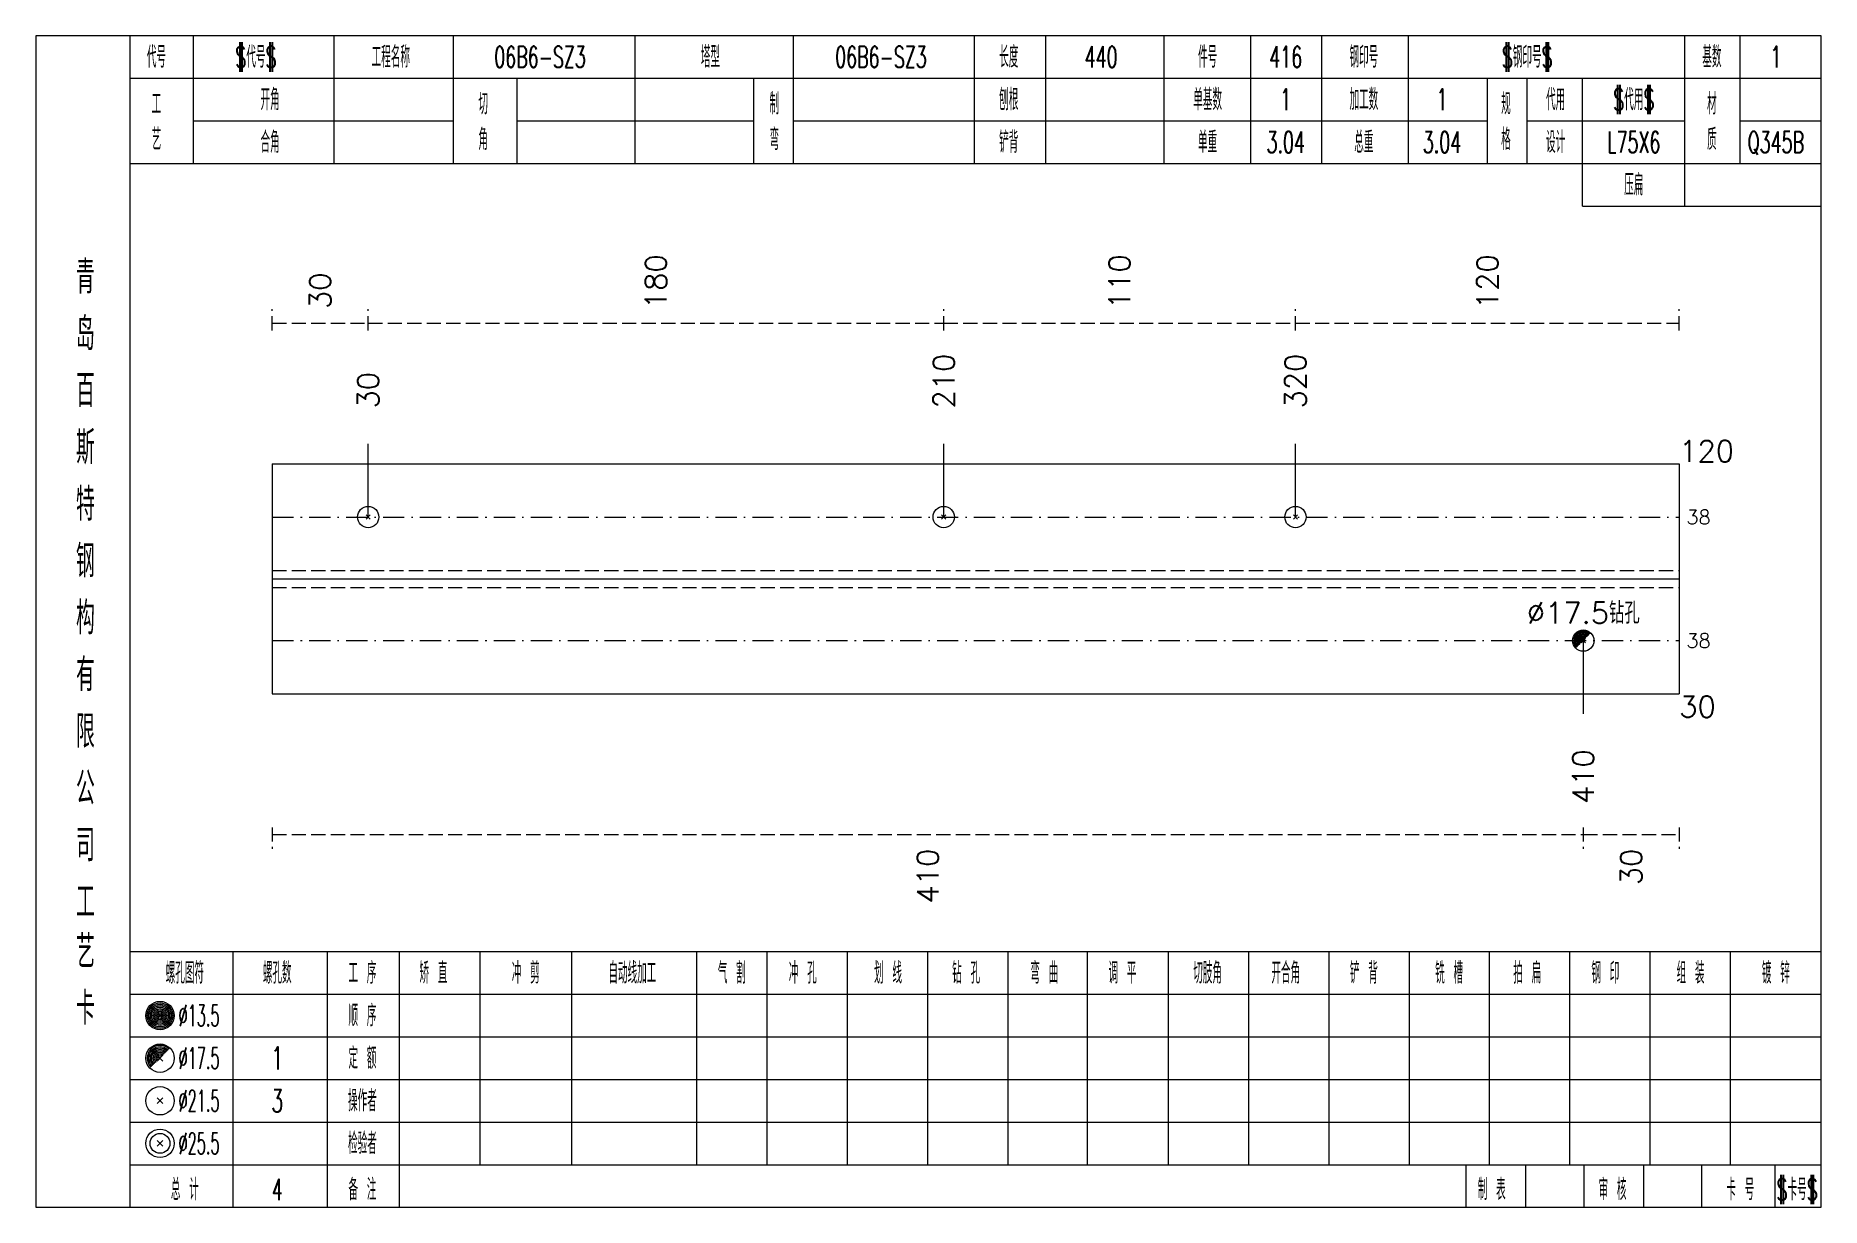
# Model space of a CAD drawing. Extents: x -533 to 8774, y 0 to 7979.
# Drawn here: x 1054.2 to 1305.6, y 5199 to 5364 of the extents above; entities that cross this region are included whole.
import ezdxf
from ezdxf.enums import TextEntityAlignment as Align

# ---------------------------------------------------------------- set-up
doc = ezdxf.new("R2010")
doc.units = 0
doc.header["$MEASUREMENT"] = 0
doc.linetypes.add('一点画线', pattern=[5.2, 3, -1, 0.2, -1])
doc.linetypes.add('虚线', pattern=[2.75, 2, -0.75])
doc.layers.get('0').update_dxf_attribs({"linetype": 'CONTINUOUS', "lineweight": 25})
for name, color, linetype, lineweight in [('1', 7, 'CONTINUOUS', 25), ('4', 7, 'CONTINUOUS', 25), ('5', 7, 'CONTINUOUS', 25)]:
    doc.layers.add(name, color=color, linetype=linetype, lineweight=lineweight)
doc.styles.get("Standard").update_dxf_attribs({"font": 'simplex.shx', "width": 0.7, "height": 3, "bigfont": 'gbhzfs.shx'})

msp = doc.modelspace()

# ---------------------------------------------------------------- texts
at = {"color": 8, "linetype": 'Continuous', "lineweight": 9}
for s, p in [('180', (1141.53, 5325.51)), ('110', (1206.81, 5325.51)), ('120', (1258.59, 5325.51)), ('30', (1094.25, 5325.51))]:
    msp.add_text(s, height=3, rotation=90, dxfattribs=at).set_placement(p, align=Align.MIDDLE_LEFT)
at = {"color": 7, "linetype": 'Continuous', "lineweight": 13}
for s, p in [('210', (1182.05, 5311.51)), ('320', (1231.57, 5311.51)), ('30', (1101.01, 5311.51))]:
    msp.add_text(s, height=3, rotation=90, dxfattribs=at).set_placement(p, align=Align.MIDDLE_LEFT)
for s, height, p in [('120', 3, (1285.6, 5305.51)), ('38', 2, (1286.6, 5296.21)), ('38', 2, (1286.6, 5278.81))]:
    msp.add_text(s, height=height, dxfattribs=at).set_placement(p, align=Align.MIDDLE_LEFT)
at = {"color": 8, "linetype": 'Continuous', "lineweight": 9}
for s, p in [('410', (1179.8, 5249.51)), ('30', (1278.85, 5249.51))]:
    msp.add_text(s, height=3, rotation=90, dxfattribs=at).set_placement(p, align=Align.MIDDLE_RIGHT)
at = {"layer": '1', "color": 7, "linetype": 'Continuous', "lineweight": 13}
msp.add_text('%%c17.5钻孔', height=3, dxfattribs=at).set_placement((1272.09, 5280.31), align=Align.BOTTOM_CENTER)
msp.add_text('30', height=3, dxfattribs=at).set_placement((1285.6, 5269.51), align=Align.MIDDLE_LEFT)
msp.add_text('410', height=3, rotation=90, dxfattribs=at).set_placement((1272.09, 5263.51), align=Align.MIDDLE_RIGHT)
at = {"layer": '4', "color": 1, "linetype": 'Continuous', "lineweight": 13}
for s, height, width, p in [('代号', 3, 0.6, (1071.2, 5361.01)), ('$代号$', 3, 0.6, (1085.2, 5361.01)), ('工程名称', 3, 0.6, (1104.2, 5361.01)), ('06B6-SZ3', 3, 0.6, (1125.2, 5361.01)), ('塔型', 3, 0.6, (1149.2, 5361.01)), ('06B6-SZ3', 3, 0.6, (1173.2, 5361.01)), ('长度', 3, 0.6, (1191.2, 5361.01)), ('440', 3, 0.6, (1204.2, 5361.01)), ('件号', 3, 0.6, (1219.2, 5361.01)), ('416', 3, 0.6, (1230.2, 5361.01)), ('钢印号', 3, 0.6, (1241.2, 5361.01)), ('$钢印号$', 3, 0.6, (1264.2, 5361.01)), ('基数', 3, 0.6, (1290.2, 5361.01)), ('1', 3, 0.6, (1299.2, 5361.01)), ('工', 3, 0.6, (1071.2, 5354.41)), ('开角', 3, 0.6, (1087.2, 5355.01)), ('切', 3, 0.6, (1117.2, 5354.41)), ('制', 3, 0.6, (1158.2, 5354.41)), ('刨根', 3, 0.6, (1191.2, 5355.01)), ('单基数', 3, 0.6, (1219.2, 5355.01)), ('1', 3, 0.6, (1230.2, 5355.01)), ('加工数', 3, 0.6, (1241.2, 5355.01)), ('1', 3, 0.6, (1252.2, 5355.01)), ('规', 3, 0.6, (1261.2, 5354.41)), ('代用', 3, 0.6, (1268.2, 5355.01)), ('$代用$', 3, 0.6, (1279.2, 5355.01)), ('材', 3, 0.6, (1290.2, 5354.41)), ('艺', 3, 0.6, (1071.2, 5349.41)), ('合角', 3, 0.6, (1087.2, 5349.01)), ('角', 3, 0.6, (1117.2, 5349.41)), ('弯', 3, 0.6, (1158.2, 5349.41)), ('铲背', 3, 0.6, (1191.2, 5349.01)), ('单重', 3, 0.6, (1219.2, 5349.01)), ('3.04', 3, 0.6, (1230.2, 5349.01)), ('总重', 3, 0.6, (1241.2, 5349.01)), ('3.04', 3, 0.6, (1252.2, 5349.01)), ('格', 3, 0.6, (1261.2, 5349.41)), ('设计', 3, 0.6, (1268.2, 5349.01)), ('L75X6', 3, 0.6, (1279.2, 5349.01)), ('质', 3, 0.6, (1290.2, 5349.41)), ('Q345B', 3, 0.6, (1299.2, 5349.01)), ('压扁', 3, 0.6, (1279.2, 5343.01)), ('青', 4.6, 0.8, (1061.2, 5330.01)), ('岛', 4.6, 0.8, (1061.2, 5322.01)), ('百', 4.6, 0.8, (1061.2, 5314.01)), ('斯', 4.6, 0.8, (1061.2, 5306.01)), ('特', 4.6, 0.8, (1061.2, 5298.01)), ('钢', 4.6, 0.8, (1061.2, 5290.01)), ('构', 4.6, 0.8, (1061.2, 5282.01)), ('有', 4.6, 0.8, (1061.2, 5274.01)), ('限', 4.6, 0.8, (1061.2, 5266.01)), ('公', 4.6, 0.8, (1061.2, 5258.01)), ('司', 4.6, 0.8, (1061.2, 5250.01)), ('工', 4.6, 0.8, (1061.2, 5242.01)), ('艺', 4.6, 0.8, (1061.2, 5235.01)), ('螺孔图符', 3, 0.6, (1075.2, 5232.01)), ('螺孔数', 3, 0.6, (1088.2, 5232.01)), ('工 序', 3, 0.6, (1100.2, 5232.01)), ('矫 直', 3, 0.6, (1110.2, 5232.01)), ('冲 剪', 3, 0.6, (1123.2, 5232.01)), ('自动线加工', 3, 0.6, (1138.2, 5232.01)), ('气 割', 3, 0.6, (1152.2, 5232.01)), ('冲 孔', 3, 0.6, (1162.2, 5232.01)), ('划 线', 3, 0.6, (1174.2, 5232.01)), ('钻 孔', 3, 0.6, (1185.2, 5232.01)), ('弯 曲', 3, 0.6, (1196.2, 5232.01)), ('调 平', 3, 0.6, (1207.2, 5232.01)), ('切肢角', 3, 0.6, (1219.2, 5232.01)), ('开合角', 3, 0.6, (1230.2, 5232.01)), ('铲 背', 3, 0.6, (1241.2, 5232.01)), ('铣 槽', 3, 0.6, (1253.2, 5232.01)), ('拍 扁', 3, 0.6, (1264.2, 5232.01)), ('钢 印', 3, 0.6, (1275.2, 5232.01)), ('组 装', 3, 0.6, (1287.2, 5232.01)), ('镀 锌', 3, 0.6, (1299.2, 5232.01)), ('卡', 4.6, 0.8, (1061.2, 5227.01)), ('%%C13.5', 3, 0.5, (1077.2, 5226.01)), ('顺 序', 3, 0.6, (1100.2, 5226.01)), ('1', 3.2, 0.6, (1088.2, 5220.01)), ('定 额', 3, 0.6, (1100.2, 5220.01)), ('%%C17.5', 3, 0.5, (1077.2, 5220.01)), ('%%C21.5', 3, 0.5, (1077.2, 5214.01)), ('3', 3.2, 0.6, (1088.2, 5214.01)), ('操作者', 3, 0.6, (1100.2, 5214.01)), ('%%C25.5', 3, 0.5, (1077.2, 5208.01)), ('检验者', 3, 0.6, (1100.2, 5208.01)), ('总 计', 3, 0.6, (1075.2, 5201.51)), ('4', 3, 0.6, (1088.2, 5201.51)), ('备 注', 3, 0.6, (1100.2, 5201.51)), ('制 表', 3, 0.6, (1259.2, 5201.51)), ('审 核', 3, 0.6, (1276.2, 5201.51)), ('卡 号', 3, 0.6, (1294.2, 5201.51)), ('$卡号$', 3, 0.6, (1302.2, 5201.51))]:
    msp.add_text(s, height=height, dxfattribs=dict(at, width=width)).set_placement(p, align=Align.MIDDLE_CENTER)

# ---------------------------------------------------------------- blocks, each defined once
blk = doc.blocks.new('孔21.5')
at = {"layer": '5', "color": 7, "linetype": 'Continuous', "lineweight": 13}
for p, q in [((-0.2, -0.2), (0.2, 0.2)), ((0.2, -0.2), (-0.2, 0.2))]:
    blk.add_line(p, q, dxfattribs=at)
blk.add_circle((0, 0), 1, dxfattribs=at)
blk = doc.blocks.new('孔17.5')
at = {"layer": '5', "color": 7, "linetype": 'Continuous', "lineweight": 0}
for p, q in [((-0.2, -0.2), (0.2, 0.2)), ((-0.2, 0.2), (0.2, -0.2))]:
    blk.add_line(p, q, dxfattribs=at)
at = {"layer": '5', "color": 7, "linetype": 'Continuous', "lineweight": 13}
blk.add_circle((0, 0), 1, dxfattribs=at)
for radius in [0.9, 0.8, 0.7, 0.6, 0.5, 0.4, 0.3, 0.2, 0.1]:
    blk.add_arc((0, 0), radius, 45, 225, dxfattribs=at)

# ---------------------------------------------------------------- linework, layer by layer
at = {"color": 8, "linetype": '虚线', "lineweight": 9}
for p, q in [((1087.5, 5322.51), (1087.5, 5325.51)), ((1101.01, 5322.51), (1101.01, 5325.51)), ((1101.01, 5322.51), (1101.01, 5325.51)), ((1182.05, 5322.51), (1182.05, 5325.51)), ((1182.05, 5322.51), (1182.05, 5325.51)), ((1231.57, 5322.51), (1231.57, 5325.51)), ((1231.57, 5322.51), (1231.57, 5325.51)), ((1285.6, 5322.51), (1285.6, 5325.51)), ((1087.5, 5323.51), (1101.01, 5323.51)), ((1101.01, 5323.51), (1182.05, 5323.51)), ((1182.05, 5323.51), (1231.57, 5323.51)), ((1231.57, 5323.51), (1285.6, 5323.51)), ((1087.5, 5252.51), (1087.5, 5249.51)), ((1272.09, 5252.51), (1272.09, 5249.51)), ((1272.09, 5252.51), (1272.09, 5249.51)), ((1285.6, 5252.51), (1285.6, 5249.51)), ((1087.5, 5251.51), (1272.09, 5251.51)), ((1272.09, 5251.51), (1285.6, 5251.51))]:
    msp.add_line(p, q, dxfattribs=at)
at = {"color": 7, "linetype": 'Continuous', "lineweight": 13}
for p, q in [((1101.01, 5296.21), (1101.01, 5306.51)), ((1182.05, 5296.21), (1182.05, 5306.51)), ((1231.57, 5296.21), (1231.57, 5306.51)), ((1272.09, 5278.81), (1272.09, 5268.51))]:
    msp.add_line(p, q, dxfattribs=at)
at = {"color": 7, "linetype": 'Continuous', "lineweight": 18}
for p, q in [((1087.5, 5303.71), (1087.5, 5271.31)), ((1087.5, 5303.71), (1285.6, 5303.71)), ((1285.6, 5303.71), (1285.6, 5271.31)), ((1087.5, 5287.51), (1285.6, 5287.51))]:
    msp.add_line(p, q, dxfattribs=at)
at = {"color": 3, "linetype": '一点画线', "lineweight": 13}
for p, q in [((1087.5, 5296.21), (1285.6, 5296.21)), ((1087.5, 5278.81), (1285.6, 5278.81))]:
    msp.add_line(p, q, dxfattribs=at)
at = {"color": 1, "linetype": '虚线', "lineweight": 18}
for p, q in [((1087.5, 5288.71), (1285.6, 5288.71)), ((1087.5, 5286.31), (1285.6, 5286.31))]:
    msp.add_line(p, q, dxfattribs=at)
at = {"layer": '1', "color": 7, "linetype": 'Continuous', "lineweight": 18}
msp.add_line((1087.5, 5271.31), (1285.6, 5271.31), dxfattribs=at)
at = {"layer": '4', "color": 1, "linetype": 'Continuous', "lineweight": 18}
for p, q in [((1067.5, 5199.01), (1067.5, 5364.01)), ((1076.4, 5346.01), (1076.4, 5364.01)), ((1096.2, 5346.01), (1096.2, 5364.01)), ((1113, 5346.01), (1113, 5364.01)), ((1138.6, 5346.01), (1138.6, 5364.01)), ((1160.9, 5346.01), (1160.9, 5364.01)), ((1186.4, 5346.01), (1186.4, 5364.01)), ((1196.4, 5346.01), (1196.4, 5364.01)), ((1213.1, 5346.01), (1213.1, 5364.01)), ((1225.3, 5346.01), (1225.3, 5364.01)), ((1235.3, 5346.01), (1235.3, 5364.01)), ((1247.5, 5346.01), (1247.5, 5364.01)), ((1286.4, 5340.01), (1286.4, 5364.01)), ((1294.2, 5346.01), (1294.2, 5364.01)), ((1067.5, 5358.01), (1305.6, 5358.01)), ((1122, 5346.01), (1122, 5358.01)), ((1155.3, 5346.01), (1155.3, 5358.01)), ((1258.6, 5346.01), (1258.6, 5358.01)), ((1264.2, 5346.01), (1264.2, 5358.01)), ((1272, 5340.01), (1272, 5358.01)), ((1076.4, 5352.01), (1113, 5352.01)), ((1122, 5352.01), (1155.3, 5352.01)), ((1160.9, 5352.01), (1258.6, 5352.01)), ((1264.2, 5352.01), (1286.4, 5352.01)), ((1294.2, 5352.01), (1305.6, 5352.01)), ((1067.5, 5346.01), (1305.6, 5346.01)), ((1272, 5340.01), (1305.6, 5340.01)), ((1067.5, 5235.01), (1305.6, 5235.01)), ((1082, 5199.01), (1082, 5235.01)), ((1095.3, 5199.01), (1095.3, 5235.01)), ((1105.4, 5199.01), (1105.4, 5235.01)), ((1116.8, 5205.01), (1116.8, 5235.01)), ((1129.7, 5205.01), (1129.7, 5235.01)), ((1147.3, 5205.01), (1147.3, 5235.01)), ((1157.2, 5205.01), (1157.2, 5235.01)), ((1168.5, 5205.01), (1168.5, 5235.01)), ((1179.8, 5205.01), (1179.8, 5235.01)), ((1191.1, 5205.01), (1191.1, 5235.01)), ((1202.3, 5205.01), (1202.3, 5235.01)), ((1213.7, 5205.01), (1213.7, 5235.01)), ((1225, 5205.01), (1225, 5235.01)), ((1236.3, 5205.01), (1236.3, 5235.01)), ((1247.6, 5205.01), (1247.6, 5235.01)), ((1258.9, 5205.01), (1258.9, 5235.01)), ((1270.2, 5205.01), (1270.2, 5235.01)), ((1281.5, 5205.01), (1281.5, 5235.01)), ((1292.8, 5205.01), (1292.8, 5235.01)), ((1067.5, 5229.01), (1305.6, 5229.01)), ((1067.5, 5223.01), (1305.6, 5223.01)), ((1067.5, 5217.01), (1305.6, 5217.01)), ((1067.5, 5211.01), (1305.6, 5211.01)), ((1067.5, 5205.01), (1305.6, 5205.01)), ((1255.6, 5199.01), (1255.6, 5205.01)), ((1264, 5199.01), (1264, 5205.01)), ((1272.2, 5199.01), (1272.2, 5205.01)), ((1280.6, 5199.01), (1280.6, 5205.01)), ((1288.8, 5199.01), (1288.8, 5205.01)), ((1299.1, 5199.01), (1299.1, 5205.01))]:
    msp.add_line(p, q, dxfattribs=at)
at = {"layer": '4', "color": 7, "linetype": 'Continuous', "lineweight": 13}
for p, q in [((1071.5, 5225.81), (1071.9, 5226.21)), ((1071.9, 5225.81), (1071.5, 5226.21)), ((1071.3, 5213.61), (1072.1, 5214.41)), ((1072.1, 5213.61), (1071.3, 5214.41)), ((1071.3, 5207.61), (1072.1, 5208.41)), ((1072.1, 5207.61), (1071.3, 5208.41))]:
    msp.add_line(p, q, dxfattribs=at)
at = {"layer": '4', "color": 7, "linetype": 'Continuous', "lineweight": 0}
for p, q in [((1071.3, 5219.61), (1072.1, 5220.41)), ((1071.3, 5220.41), (1072.1, 5219.61))]:
    msp.add_line(p, q, dxfattribs=at)
at = {"layer": '4', "color": 4, "linetype": 'Continuous', "lineweight": 18}
msp.add_lwpolyline([(1054.2, 5364.01), (1054.2, 5199.01), (1305.6, 5199.01), (1305.6, 5364.01)], close=True, dxfattribs=at)
at = {"layer": '4', "color": 7, "linetype": 'Continuous', "lineweight": 13}
for centre, radius in [((1071.7, 5226.01), 2), ((1071.7, 5226.01), 1.8), ((1071.7, 5226.01), 1.6), ((1071.7, 5226.01), 1.4), ((1071.7, 5226.01), 1.2), ((1071.7, 5226.01), 1), ((1071.7, 5226.01), 0.8), ((1071.7, 5226.01), 0.6), ((1071.7, 5226.01), 0.4), ((1071.7, 5226.01), 0.2), ((1071.7, 5220.01), 2), ((1071.7, 5214.01), 2), ((1071.7, 5208.01), 2), ((1071.7, 5208.01), 1.4)]:
    msp.add_circle(centre, radius, dxfattribs=at)
for radius in [1.8, 1.6, 1.4, 1.2, 1, 0.8, 0.6, 0.4, 0.2]:
    msp.add_arc((1071.7, 5220.01), radius, 45, 225, dxfattribs=at)

# ---------------------------------------------------------------- block references
at = {"color": 7, "linetype": 'Continuous', "lineweight": 13, "xscale": 1.5, "yscale": 1.5, "zscale": 1.5}
for p in [(1101.01, 5296.21), (1182.05, 5296.21), (1231.57, 5296.21)]:
    msp.add_blockref('孔21.5', p, dxfattribs=at)
at = {"layer": '1', "color": 7, "linetype": 'Continuous', "lineweight": 13, "xscale": 1.5, "yscale": 1.5, "zscale": 1.5}
msp.add_blockref('孔17.5', (1272.09, 5278.81), dxfattribs=at)

msp.set_redraw_order([(e.dxf.handle, doc.entitydb.next_handle()) for e in msp.query("TEXT MTEXT ATTDEF DIMENSION ARC_DIMENSION")])  # texts and dimensions are drawn at this point

doc.saveas('drawing.dxf')
